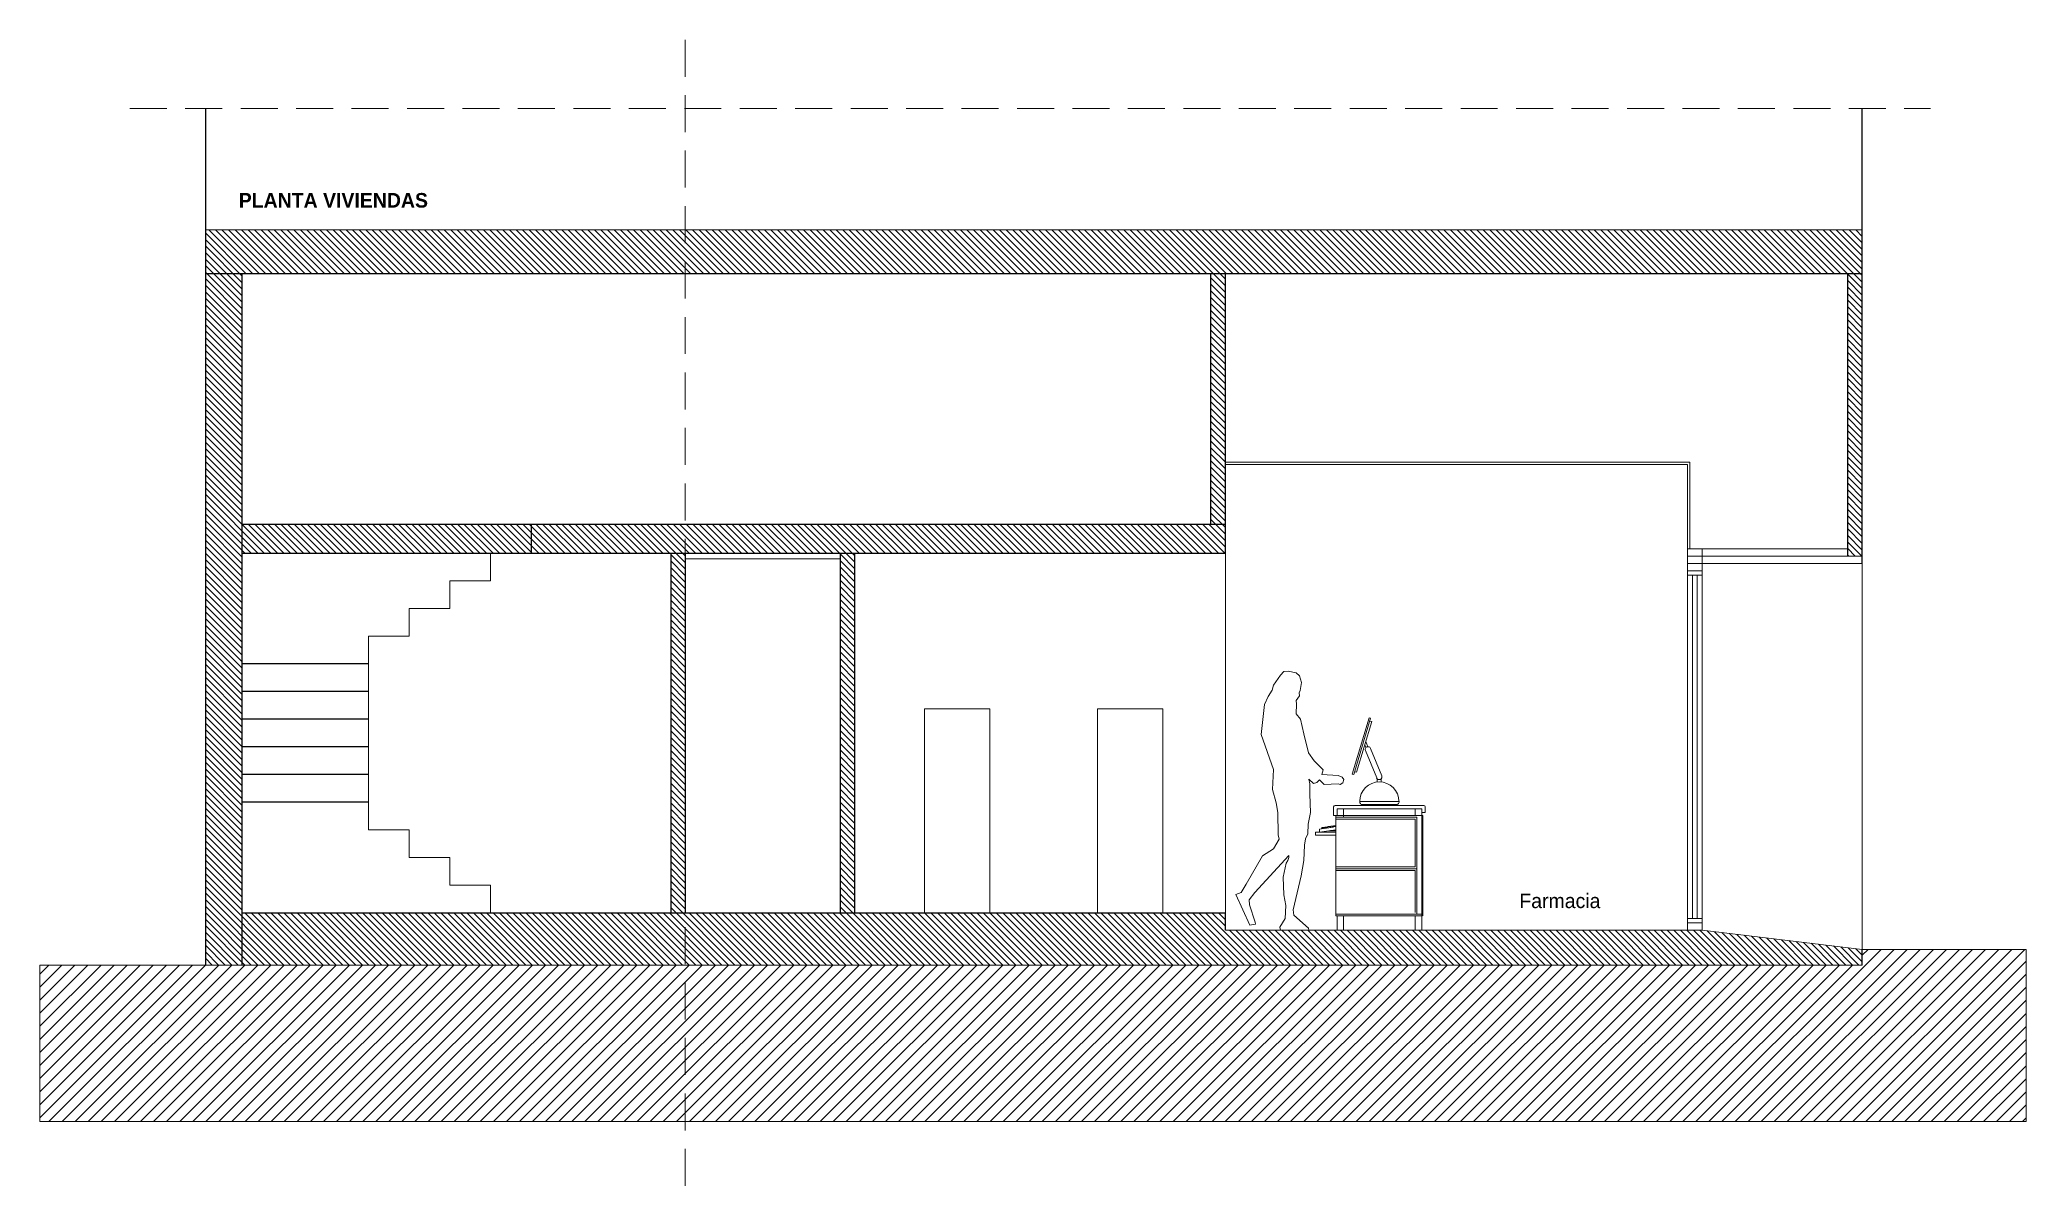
# Model space of a CAD drawing. Header units: millimetres. Extents: x -177 to 251, y 63 to 264.
# Drawn here: x 202.69 to 216.34, y 91.1 to 99.01 of the extents above; entities that cross this region are included whole.
import ezdxf

# ---------------------------------------------------------------- set-up
doc = ezdxf.new("R2010")
doc.units = ezdxf.units.MM
doc.header["$LTSCALE"] = 0.01
doc.linetypes.add('TRAZOS', pattern=[19.05, 12.7, -6.35])
doc.layers.get('0').update_dxf_attribs({"color": 2, "lineweight": 0})
for name, color, linetype, lineweight in [('ARQ_AUXILIARES', 4, 'Continuous', 0), ('ARQ_DISCONTINUAS', 6, 'TRAZOS', 5), ('ARQ_MOBILIARIO', 102, 'Continuous', 5), ('ARQ_PROYECCION', 3, 'Continuous', 9), ('ARQ_PROYECCION 1', 3, 'Continuous', 13), ('ARQ_PROYECCION 2', 5, 'Continuous', 5), ('ARQ_SECCION', 1, 'Continuous', 25), ('TEX_TEXTOS', 7, 'Continuous', 5)]:
    doc.layers.add(name, color=color, linetype=linetype, lineweight=lineweight)
doc.layers.add('ARQ_COTAS', color=7, linetype='Continuous', lineweight=5, true_color=0x581323)
doc.layers.get('ARQ_COTAS').off()
doc.styles.get("Standard").update_dxf_attribs({"font": 'GOTHIC.TTF'})

msp = doc.modelspace()

# ---------------------------------------------------------------- texts
at = {"layer": 'TEX_TEXTOS', "char_height": 0.1, "attachment_point": 1}
for s, width, insert in [('\\pi0.32522;{\\fCentury Gothic|b1|i0|c0|p34;PLANTA VIVIENDAS}', 1.89911, (203.732, 97.958)), ('\\pi1.15996;Farmacia', 2.94019, (211.696, 93.145))]:
    msp.add_mtext_dynamic_manual_height_columns(s, width=width, gutter_width=12.5, heights=[1.347], dxfattribs=dict(at, insert=insert))

# ---------------------------------------------------------------- blocks, each defined once
blk = doc.blocks.new('FEWFWEFEWFFWEF')
h = blk.add_hatch()
h.set_pattern_fill('ANSI31', color=256, scale=0.1, angle=45, style=0)
h.set_pattern_definition([(90, (17.930634, 26.390706), (-0.0125, 2e-18), [])])
edge = h.paths.add_edge_path()
edge.add_line((31.652, 31.416), (31.402, 31.416))
edge.add_ellipse((31.419, 31.438), major_axis=(-0.0198, 0.0198), ratio=1, start_angle=95.4599, end_angle=135)
edge.add_line((31.419, 31.41), (31.634, 31.41))
edge.add_ellipse((31.634, 31.438), major_axis=(0.0198, 0.0198), ratio=1, start_angle=225, end_angle=264.5401)
for p, q in [((31.579, 31.985), (31.593, 31.989)), ((31.683, 31.637), (31.579, 31.985)), ((31.587, 32.008), (31.597, 32.011)), ((31.703, 31.622), (31.587, 32.008)), ((31.713, 31.625), (31.597, 32.011)), ((31.605, 31.813), (31.619, 31.849)), ((31.619, 31.807), (31.626, 31.826)), ((31.51, 31.613), (31.587, 31.801)), ((31.623, 31.787), (31.545, 31.599)), ((31.515, 31.571), (31.515, 31.592)), ((31.541, 31.571), (31.541, 31.592)), ((31.697, 31.641), (31.683, 31.637)), ((31.713, 31.625), (31.703, 31.622)), ((31.391, 31.436), (31.662, 31.436)), ((31.402, 31.416), (31.652, 31.416)), ((31.419, 31.41), (31.634, 31.41))]:
    blk.add_line(p, q)
for centre, radius, start, end in [((31.605, 31.794), 0.0192, 337.6472, 157.6472), ((31.527, 31.436), 0.135, 0.8343, 179.1657), ((31.528, 31.606), 0.0192, 157.6472, 337.6472), ((31.419, 31.438), 0.0279, 179.1657, 270), ((31.634, 31.438), 0.0279, 270, 0.8343)]:
    blk.add_arc(centre, radius, start, end)
blk = doc.blocks.new('ylyfl')
at = {"layer": 'ARQ_MOBILIARIO'}
for p, q in [((205.401, 72.632), (205.378, 72.612)), ((205.456, 72.644), (205.401, 72.632)), ((205.484, 72.641), (205.456, 72.644)), ((205.484, 72.641), (205.509, 72.617)), ((205.509, 72.617), (205.556, 72.548)), ((205.364, 72.566), (205.378, 72.612)), ((205.373, 72.511), (205.364, 72.566)), ((205.373, 72.511), (205.38, 72.494)), ((205.38, 72.494), (205.378, 72.475)), ((205.556, 72.548), (205.565, 72.513)), ((205.565, 72.513), (205.593, 72.469)), ((205.4, 72.35), (205.37, 72.314)), ((205.378, 72.475), (205.401, 72.443)), ((205.401, 72.443), (205.399, 72.417)), ((205.399, 72.417), (205.4, 72.35)), ((205.593, 72.469), (205.618, 72.416)), ((205.618, 72.416), (205.641, 72.208)), ((205.347, 72.213), (205.315, 72.083)), ((205.37, 72.314), (205.347, 72.213)), ((205.641, 72.208), (205.555, 71.968)), ((205.315, 72.083), (205.276, 72.029)), ((205.112, 71.927), (205.223, 71.934)), ((205.214, 71.966), (205.276, 72.029)), ((205.223, 71.934), (205.214, 71.966)), ((205.555, 71.968), (205.562, 71.83)), ((205.073, 71.899), (205.085, 71.916)), ((205.08, 71.876), (205.073, 71.899)), ((205.097, 71.865), (205.08, 71.876)), ((205.085, 71.916), (205.112, 71.927)), ((205.112, 71.871), (205.097, 71.865)), ((205.209, 71.865), (205.112, 71.871)), ((205.241, 71.897), (205.209, 71.865)), ((205.258, 71.879), (205.241, 71.897)), ((205.282, 71.873), (205.258, 71.879)), ((205.282, 71.873), (205.314, 71.903)), ((205.302, 71.673), (205.307, 71.8)), ((205.307, 71.871), (205.314, 71.903)), ((205.307, 71.8), (205.307, 71.871)), ((205.562, 71.83), (205.538, 71.74)), ((205.319, 71.592), (205.302, 71.673)), ((205.527, 71.673), (205.523, 71.519)), ((205.538, 71.74), (205.527, 71.673)), ((205.321, 71.526), (205.319, 71.592)), ((205.337, 71.491), (205.321, 71.526)), ((205.344, 71.449), (205.337, 71.491)), ((205.348, 71.343), (205.344, 71.449)), ((205.523, 71.519), (205.516, 71.489)), ((205.516, 71.489), (205.555, 71.424)), ((205.555, 71.424), (205.632, 71.376)), ((205.365, 71.237), (205.348, 71.343)), ((205.451, 71.363), (205.45, 71.378)), ((205.45, 71.378), (205.685, 71.124)), ((205.458, 71.342), (205.451, 71.363)), ((205.468, 71.324), (205.458, 71.342)), ((205.489, 71.228), (205.468, 71.324)), ((205.632, 71.376), (205.744, 71.18)), ((205.422, 71.005), (205.365, 71.237)), ((205.489, 71.228), (205.485, 71.108)), ((205.724, 71.074), (205.685, 71.124)), ((205.744, 71.18), (205.779, 71.124)), ((205.779, 71.124), (205.815, 71.109)), ((205.416, 70.968), (205.422, 71.005)), ((205.485, 71.108), (205.471, 71.034)), ((205.471, 71.034), (205.477, 70.945)), ((205.681, 70.919), (205.721, 71.039)), ((205.815, 71.109), (205.718, 70.899)), ((205.721, 71.039), (205.724, 71.074)), ((205.314, 70.864), (205.316, 70.878)), ((205.344, 70.864), (205.314, 70.864)), ((205.316, 70.878), (205.416, 70.968)), ((205.509, 70.864), (205.344, 70.864)), ((205.477, 70.945), (205.512, 70.885)), ((205.512, 70.885), (205.509, 70.864)), ((205.68, 70.906), (205.681, 70.919)), ((205.68, 70.906), (205.722, 70.898))]:
    blk.add_line(p, q, dxfattribs=at)

# ---------------------------------------------------------------- hatches: boundary and pattern name
at = {"layer": 'ARQ_AUXILIARES', "true_color": 0xcfcfcf}
h = msp.add_hatch(dxfattribs=at)
h.set_pattern_fill('LINE', color=254, scale=0.01, angle=315)
h.paths.add_polyline_path([(207.125, 97.705), (203.828, 97.705), (203.828, 97.405), (207.125, 97.405)])
h.paths.add_polyline_path([(215.212, 97.705), (207.125, 97.705), (207.125, 97.405), (215.212, 97.405)])
h.paths.add_polyline_path([(215.212, 97.405), (215.112, 97.405), (215.112, 95.463), (215.212, 95.463)])
h.paths.add_polyline_path([(210.837, 97.405), (210.737, 97.405), (210.737, 95.683), (210.837, 95.683)])
h.paths.add_polyline_path([(210.837, 95.683), (207.125, 95.683), (207.125, 95.483), (210.837, 95.483)])
h.paths.add_polyline_path([(207.125, 95.683), (206.068, 95.683), (206.068, 95.483), (207.025, 95.483), (207.125, 95.483)])
h.paths.add_polyline_path([(206.068, 95.683), (204.078, 95.683), (204.078, 95.483), (206.068, 95.483)])
h.paths.add_polyline_path([(204.078, 97.405), (203.828, 97.405), (203.828, 92.654), (204.078, 92.654)])
h.paths.add_polyline_path([(207.125, 95.483), (207.025, 95.483), (207.025, 93.013), (207.125, 93.013)])
h.paths.add_polyline_path([(208.291, 95.483), (208.191, 95.483), (208.191, 93.013), (208.291, 93.013)])
h.paths.add_polyline_path([(207.125, 93.013), (204.078, 93.013), (204.078, 92.654), (207.125, 92.654)])
h.paths.add_polyline_path([(214.112, 92.893), (212.186, 92.893), (212.186, 92.893), (212.14, 92.893), (211.649, 92.893), (211.649, 92.893), (211.604, 92.893), (210.837, 92.893), (210.837, 93.013), (207.125, 93.013), (207.125, 92.654), (215.212, 92.654), (215.212, 92.761)])
h = msp.add_hatch(dxfattribs=at)
h.set_pattern_fill('LINE', color=254, scale=0.02, angle=45)
h.paths.add_polyline_path([(207.125, 92.654), (202.69, 92.654), (202.69, 91.578), (207.125, 91.578)])
h.paths.add_polyline_path([(216.339, 92.761), (215.212, 92.761), (215.212, 92.654), (207.125, 92.654), (207.125, 91.578), (216.339, 91.578)])

# ---------------------------------------------------------------- linework, layer by layer
at = {"layer": 'ARQ_DISCONTINUAS', "ltscale": 2}
for p, q in [((207.125, 99.011), (207.125, 91.1)), ((203.309, 98.538), (215.68, 98.538))]:
    msp.add_line(p, q, dxfattribs=at)
at = {"layer": 'ARQ_MOBILIARIO', "ltscale": 10}
for p, q in [((211.58, 93.681), (211.58, 93.74)), ((211.58, 93.681), (212.192, 93.681)), ((212.2, 93.75), (211.59, 93.75)), ((212.186, 93.726), (211.604, 93.726)), ((211.604, 93.681), (211.604, 93.726)), ((211.649, 93.726), (211.649, 93.669)), ((212.14, 93.726), (212.14, 93.681)), ((212.152, 93.669), (212.152, 93.004)), ((212.186, 93.701), (212.21, 93.701)), ((212.192, 92.991), (212.192, 93.681)), ((212.21, 93.701), (212.21, 93.74)), ((211.455, 93.566), (211.595, 93.566)), ((211.455, 93.566), (211.455, 93.546)), ((211.455, 93.546), (211.595, 93.546)), ((211.482, 93.588), (211.595, 93.605)), ((211.482, 93.566), (211.482, 93.588)), ((211.595, 93.583), (211.482, 93.566)), ((211.497, 93.591), (211.501, 93.599)), ((211.536, 93.596), (211.497, 93.591)), ((211.52, 93.601), (211.501, 93.599)), ((211.501, 93.599), (211.517, 93.599)), ((211.517, 93.593), (211.576, 93.602)), ((211.521, 93.602), (211.517, 93.593)), ((211.517, 93.599), (211.517, 93.593)), ((211.517, 93.572), (211.517, 93.566)), ((211.518, 93.566), (211.518, 93.572)), ((211.519, 93.572), (211.519, 93.566)), ((211.536, 93.602), (211.521, 93.602)), ((211.521, 93.594), (211.522, 93.594)), ((211.522, 93.594), (211.522, 93.594)), ((211.522, 93.566), (211.522, 93.572)), ((211.523, 93.594), (211.523, 93.594)), ((211.524, 93.573), (211.524, 93.566)), ((211.525, 93.595), (211.525, 93.594)), ((211.529, 93.595), (211.526, 93.595)), ((211.527, 93.595), (211.527, 93.594)), ((211.541, 93.605), (211.536, 93.596)), ((211.536, 93.596), (211.536, 93.602)), ((211.56, 93.608), (211.541, 93.605)), ((211.556, 93.605), (211.541, 93.605)), ((211.595, 93.576), (211.548, 93.576)), ((211.56, 93.608), (211.556, 93.599)), ((211.556, 93.599), (211.556, 93.605)), ((211.558, 93.578), (211.595, 93.578)), ((211.576, 93.608), (211.56, 93.608)), ((211.58, 93.61), (211.576, 93.602)), ((211.576, 93.602), (211.576, 93.608)), ((211.576, 93.602), (211.576, 93.602)), ((211.595, 93.61), (211.58, 93.61))]:
    msp.add_line(p, q, dxfattribs=at)
at = {"layer": 'ARQ_MOBILIARIO'}
for points in [[(208.769, 94.415), (209.218, 94.415), (209.218, 93.013), (208.769, 93.013)], [(209.958, 94.415), (210.406, 94.415), (210.406, 93.013), (209.958, 93.013)]]:
    msp.add_lwpolyline(points, close=True, dxfattribs=at)
at = {"layer": 'ARQ_MOBILIARIO', "ltscale": 10}
for points in [[(212.19, 92.991), (211.595, 92.991), (211.595, 93.681)], [(211.595, 93.669), (212.152, 93.669)], [(211.595, 93.328), (212.14, 93.328), (212.14, 93.657), (211.595, 93.657)], [(212.186, 93.726), (212.186, 92.893), (212.14, 92.893), (212.14, 92.991)], [(211.595, 93.316), (212.152, 93.316)], [(212.14, 93.016), (212.14, 93.304), (211.595, 93.304)], [(211.595, 93.004), (212.186, 93.004)], [(211.649, 92.991), (211.649, 92.893), (211.604, 92.893), (211.604, 92.991)]]:
    msp.add_lwpolyline(points, dxfattribs=at)
for centre, start, end in [((211.59, 93.74), 90, 180), ((212.2, 93.74), 0, 90)]:
    msp.add_arc(centre, 0.01, start, end, dxfattribs=at)
at = {"layer": 'ARQ_PROYECCION'}
for p, q in [((214.012, 95.513), (215.112, 95.513)), ((214.012, 92.893), (214.012, 95.513)), ((214.012, 95.463), (215.212, 95.463)), ((214.012, 95.413), (215.212, 95.413)), ((214.112, 92.893), (214.112, 95.513)), ((214.012, 95.363), (214.112, 95.363)), ((214.012, 95.333), (214.112, 95.333)), ((214.012, 92.973), (214.112, 92.973)), ((214.012, 92.943), (214.112, 92.943)), ((214.012, 92.893), (214.112, 92.893))]:
    msp.add_line(p, q, dxfattribs=at)
for points in [[(214.027, 95.513), (214.027, 96.108), (210.837, 96.108)], [(214.012, 95.513), (214.012, 96.093), (210.837, 96.093)]]:
    msp.add_lwpolyline(points, dxfattribs=at)
at = {"layer": 'ARQ_PROYECCION 1'}
msp.add_line((207.125, 95.444), (208.191, 95.444), dxfattribs=at)
at = {"layer": 'ARQ_PROYECCION 2'}
for p, q in [((203.828, 97.705), (215.212, 97.705)), ((210.837, 95.483), (210.837, 93.013)), ((215.212, 95.413), (215.212, 92.761)), ((214.045, 92.973), (214.045, 95.333)), ((214.079, 92.973), (214.079, 95.333))]:
    msp.add_line(p, q, dxfattribs=at)
at = {"layer": 'ARQ_SECCION'}
for p, q in [((203.828, 98.538), (203.828, 92.654)), ((215.212, 97.405), (215.212, 98.538)), ((203.828, 97.405), (215.212, 97.405)), ((204.078, 97.405), (204.078, 92.654)), ((210.737, 95.683), (210.737, 97.405)), ((210.837, 95.483), (210.837, 97.405)), ((215.112, 95.463), (215.112, 97.405)), ((215.212, 95.413), (215.212, 97.405)), ((204.078, 95.683), (210.837, 95.683)), ((206.068, 95.483), (206.068, 95.683)), ((204.078, 95.483), (210.837, 95.483)), ((207.025, 95.483), (207.025, 93.013)), ((207.125, 95.483), (207.125, 93.013)), ((208.191, 93.013), (208.191, 95.483)), ((208.291, 93.013), (208.291, 95.483)), ((204.948, 94.723), (204.078, 94.723)), ((204.948, 94.533), (204.078, 94.533)), ((204.948, 94.343), (204.078, 94.343)), ((204.948, 94.153), (204.078, 94.153)), ((204.948, 93.963), (204.078, 93.963)), ((204.948, 93.773), (204.078, 93.773)), ((204.078, 93.013), (210.837, 93.013)), ((210.837, 92.893), (210.837, 93.013)), ((215.212, 92.654), (215.212, 92.761))]:
    msp.add_line(p, q, dxfattribs=at)
at = {"layer": 'ARQ_SECCION', "lineweight": 0}
msp.add_lwpolyline([(204.078, 93.013), (207.025, 93.013), (207.025, 95.483), (204.078, 95.483)], close=True, dxfattribs=at)
for points in [[(204.948, 94.913), (205.228, 94.913), (205.228, 95.103), (205.508, 95.103), (205.508, 95.293), (205.788, 95.293), (205.788, 95.483)], [(205.788, 93.013), (205.788, 93.203), (205.508, 93.203), (205.508, 93.393), (205.228, 93.393), (205.228, 93.583), (204.948, 93.583), (204.948, 94.913)], [(204.948, 93.773), (204.078, 93.773)], [(214.112, 92.893), (215.212, 92.761), (216.339, 92.761), (216.339, 91.578), (202.69, 91.578), (202.69, 92.654), (215.212, 92.654)], [(214.112, 92.893), (210.837, 92.893)]]:
    msp.add_lwpolyline(points, dxfattribs=at)

# ---------------------------------------------------------------- block references
at = {"layer": 'ARQ_COTAS', "lineweight": 0, "xscale": -1}
msp.add_blockref('ylyfl', (416.723, 22.029), dxfattribs=at)
at = {"layer": 'ARQ_MOBILIARIO', "ltscale": 10, "xscale": -1}
msp.add_blockref('FEWFWEFEWFFWEF', (243.421, 62.341), dxfattribs=at)

msp.set_redraw_order([(e.dxf.handle, doc.entitydb.next_handle()) for e in msp.query("TEXT MTEXT ATTDEF DIMENSION ARC_DIMENSION")])  # texts and dimensions are drawn at this point

doc.saveas('drawing.dxf')
